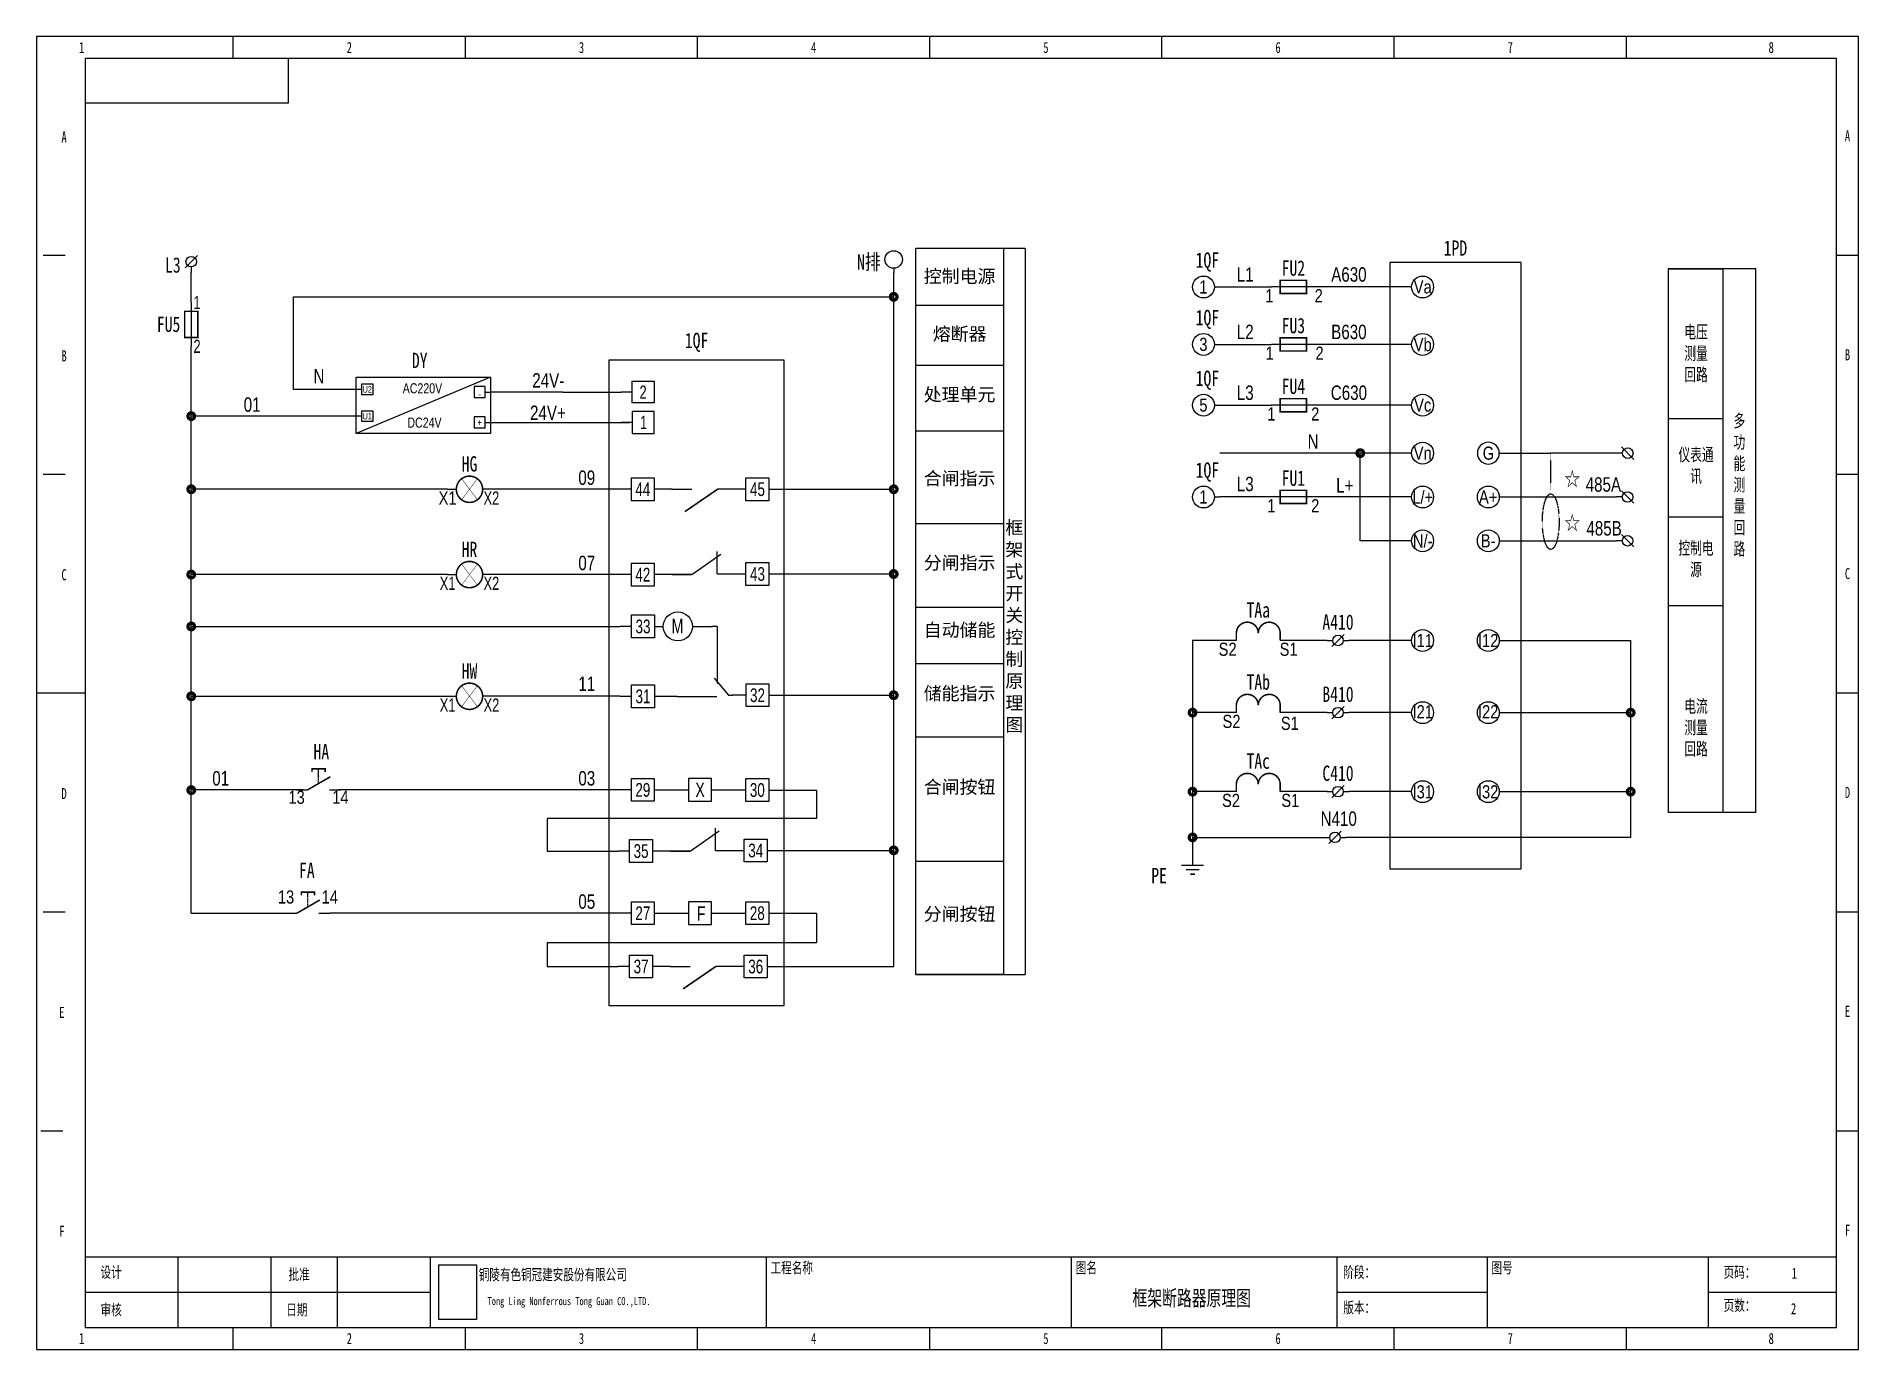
# Model space of a CAD drawing. Header units: millimetres. Extents: x 401220 to 2750366, y -101310 to 943175.
# Drawn here: x 1110437 to 1172018, y 68283 to 112675 of the extents above; entities that cross this region are included whole.
import ezdxf
from ezdxf.enums import TextEntityAlignment as Align

# ---------------------------------------------------------------- set-up
doc = ezdxf.new("R2010")
doc.units = ezdxf.units.MM
doc.linetypes.add('HIDDEN', pattern=[0.375, 0.25, -0.125])
for name, color, linetype in [('CONNECT', 3, 'Continuous'), ('DIM', 1, 'Continuous'), ('TEXT', 4, 'Continuous')]:
    doc.layers.add(name, color=color, linetype=linetype)
doc.styles.add('IDQSTYLE', font='NSimSun.ttf', dxfattribs={"width": 0.7})
doc.styles.add('LEAD', font='simsun.ttf', dxfattribs={"width": 0.8})
doc.styles.add('NERIN_ISOCP', font='simsun.ttf', dxfattribs={"width": 0.75})
doc.styles.add('ROMANS', font='仿宋_GB2312.ttf', dxfattribs={"width": 0.67})
doc.styles.get("Standard").update_dxf_attribs({"font": 'arial.ttf', "bigfont": 'hzdx.shx'})

msp = doc.modelspace()

# ---------------------------------------------------------------- texts
at = {"style": 'IDQSTYLE', "width": 0.7}
for s, p in [('1', (1111968.65903, 112002.73613)), ('2', (1121011.50563, 112002.73613)), ('3', (1128858.60393, 112002.73613)), ('4', (1136705.70222, 112002.73613)), ('5', (1144552.80051, 112002.73613)), ('6', (1152399.8988, 112002.73613)), ('7', (1160246.99709, 112002.73613)), ('8', (1169065.64089, 112002.73613)), ('A', (1111370.78488, 108975.99822)), ('A', (1171643.97318, 109013.36536)), ('B', (1111370.78488, 101577.30555)), ('B', (1171643.97318, 101614.67268)), ('C', (1111370.78488, 94178.61287)), ('C', (1171643.97318, 94215.98001)), ('D', (1111370.78488, 86779.9202)), ('D', (1171643.97318, 86817.28733)), ('E', (1111296.05061, 79381.22752)), ('E', (1171643.97318, 79418.59466)), ('F', (1111296.05061, 71982.53485)), ('F', (1171643.97318, 72019.90198)), ('1', (1111968.65903, 68357.92278)), ('2', (1121011.50563, 68357.92278)), ('3', (1128858.60393, 68357.92278)), ('4', (1136705.70222, 68357.92278)), ('5', (1144552.80051, 68357.92278)), ('6', (1152399.8988, 68357.92278)), ('7', (1160246.99709, 68357.92278)), ('8', (1169065.64089, 68357.92278))]:
    msp.add_text(s, height=374.41869, dxfattribs=at).set_placement(p, align=Align.BOTTOM_CENTER)
for s, p in [('设计', (1112603.90032, 70599.95086)), ('批准', (1118956.31322, 70525.21659)), ('工程名称', (1135248.38396, 70749.4194)), ('图名', (1145561.71315, 70749.4194)), ('阶段：', (1154604.55975, 70599.95086)), ('图号', (1159611.7558, 70749.4194)), ('页码：', (1167458.85409, 70599.95086)), ('审核', (1112603.90032, 69329.46828)), ('日期', (1118881.57895, 69329.46828)), ('版本：', (1154604.55975, 69404.20255)), ('页数：', (1167458.85409, 69478.93682))]:
    msp.add_text(s, height=374.41869, dxfattribs=at).set_placement(p, align=Align.BOTTOM_LEFT)
for s, height, p in [('铜陵有色铜冠建安股份有限公司', 374.4186899, (1125385.09143, 71005.68655)), ('Tong Ling Nonferrous Tong Guan CO.,LTD.', 269.5814567, (1125684.02851, 70055.10849))]:
    msp.add_text(s, height=height, dxfattribs=at).set_placement(p, align=Align.TOP_LEFT)
for s, p in [('1', (1169850.35071, 70674.68513)), ('2', (1169820.483, 69478.93682))]:
    msp.add_text(s, height=374.41869, dxfattribs=at).set_placement(p, align=Align.CENTER)
msp.add_text('框架断路器原理图', height=524.186166, dxfattribs=at).set_placement((1149481.73505, 70024.39236), align=Align.MIDDLE_CENTER)
at = {"color": 7, "char_height": 488.58163, "width": 517.5708088, "attachment_point": 1, "style": 'LEAD'}
for insert in [(1162076.07444, 97963.86289), (1162076.07444, 96482.98461)]:
    msp.add_mtext('☆\\P', dxfattribs=dict(at, insert=insert))
at = {"layer": 'CONNECT', "color": 7, "attachment_point": 5, "style": 'ROMANS'}
for s, insert, char_height, width in [('{\\W1;控制电源}', (1141635.67579, 104544.39679), 444.16512, 2928.6734246), ('{\\W1;熔断器}', (1141635.67579, 102593.16141), 444.16512, 2928.6734246), ('{\\fSimSun|b0|i0|c134|p2;电压}\\P{\\fSimSun|b0|i0|c134|p2;测量}\\P{\\fSimSun|b0|i0|c134|p2;回路}', (1166525.39269, 101941.43704), 433.060992, 2318.327907), ('{\\fSimSun|b0|i0|c134|p2;\\W1;处理单元}', (1141635.67579, 100545.34065), 444.16512, 2928.6734246), ('{\\fSimSun|b0|i0|c134|p2;多\\P功\\P能}\\P{\\fSimSun|b0|i0|c134|p2;测}\\P{\\fSimSun|b0|i0|c134|p2;量}\\P{\\fSimSun|b0|i0|c134|p2;回}\\P{\\fSimSun|b0|i0|c134|p2;路}', (1167991.20704, 97495.54794), 433.060992, 2472.3051486), ('{\\fSimSun|b0|i0|c134|p2;仪表通讯}', (1166525.39269, 98148.40581), 433.060992, 1342.1840175), ('{\\W1;合闸指示}', (1141635.67579, 97709.52887), 444.16512, 2928.6734246), ('{\\W1;\\P框\\P架\\P式\\P开\\P关\\P控\\P制\\P原\\P理\\P图}', (1143486.36379, 93082.46293), 444.16512, 995.4431656), ('{\\fSimSun|b0|i0|c134|p2;控制电源}', (1166525.39269, 94995.18524), 433.060992, 1342.1840175), ('{\\W1;分闸指示}', (1141635.67579, 94855.53306), 444.16512, 2928.6734246), ('{\\W1;自动储能}', (1141635.83895, 92586.20458), 444.16512, 2928.6734246), ('{\\W1;储能指示}', (1141635.83895, 90442.14143), 444.16512, 2928.6734246), ('电流\\P测量\\P回路', (1166525.39954, 89290.45444), 433.060992, 2318.327907), ('{\\W1;合闸按钮}', (1141635.83895, 87278.18006), 444.16512, 2928.6734246), ('{\\W1;分闸按钮}', (1141635.83895, 82982.66809), 444.16512, 2928.6734246)]:
    msp.add_mtext(s, dxfattribs=dict(at, insert=insert, char_height=char_height, width=width))
at = {"layer": 'DIM', "color": 7, "width": 0.75}
for s, height, p in [('L1', 488.581632, (1151289.91413, 104383.75456)), ('A630', 488.581632, (1154793.39941, 104383.75456)), ('L2', 488.581632, (1151289.91413, 102441.88491)), ('B630', 488.581632, (1154793.39941, 102441.88491)), ('N', 488.58163, (1119981.79103, 100945.43537)), ('24V-', 488.581632, (1127734.57671, 100802.54167)), ('01', 488.581632, (1117726.1577, 99985.48887)), ('AC220V', 342.007142, (1123482.21968, 100609.17627)), ('L3', 488.581632, (1151289.91413, 100387.12449)), ('C630', 488.581632, (1154793.39941, 100387.12449)), ('DC24V', 342.007142, (1123551.16524, 99448.98519)), ('24V+', 488.581632, (1127722.83224, 99707.96456)), ('N', 488.58163, (1153582.10814, 98735.51608)), ('09', 488.581632, (1129035.77149, 97514.51156)), ('L3', 488.581632, (1151289.91413, 97302.16345)), ('L+', 488.581632, (1154656.17192, 97254.6378)), ('485A', 488.581632, (1163392.99172, 97283.92093)), ('485B', 488.581632, (1163417.54031, 95803.04265)), ('07', 488.581632, (1129035.77149, 94630.99657)), ('11', 488.581632, (1129035.93466, 90545.43604)), ('01', 488.581632, (1116663.49143, 87351.86367)), ('03', 488.581632, (1129035.93466, 87351.86367)), ('05', 488.581632, (1129035.93466, 83184.83457))]:
    msp.add_text(s, height=height, dxfattribs=at).set_placement(p, align=Align.CENTER)
at = {"layer": 'DIM', "color": 7}
for s, height, width, p in [('1', 444.16512, 0.8, (1149875.99526, 104206.08851)), ('Va', 444.16512, 0.8, (1157288.22103, 104206.08848)), ('3', 444.16512, 0.8, (1149875.99526, 102264.21886)), ('Vb', 444.16512, 0.8, (1157288.22103, 102264.21883)), ('U2', 222.08256, 0.7, (1121617.10885, 100743.75564)), ('-', 222.08256, 0.7, (1125417.24928, 100577.19178)), ('2', 444.16512, 0.7, (1130940.17049, 100653.80357)), ('5', 444.16512, 0.8, (1149875.99526, 100209.45844)), ('Vc', 444.16512, 0.8, (1157288.22103, 100209.45841)), ('U1', 222.08256, 0.7, (1121617.10885, 99837.34784)), ('1', 444.16512, 0.7, (1130954.55932, 99627.15311)), ('+', 222.08256, 0.7, (1125417.24928, 99627.411)), ('Vn', 444.16512, 0.8, (1157288.22103, 98587.46101)), ('G', 444.16512, 0.8, (1159508.37817, 98587.46101)), ('44', 464.250226, 0.7, (1130930.3039, 97366.45652)), ('45', 464.250226, 0.7, (1134804.92456, 97366.45652)), ('1', 444.16512, 0.8, (1149875.99526, 97106.58276)), ('L/+', 444.16512, 0.8, (1157288.22103, 97106.58273)), ('A+', 444.16512, 0.8, (1159499.49486, 97106.25488)), ('N/-', 444.16512, 0.8, (1157288.22103, 95625.70445)), ('B-', 444.16512, 0.8, (1159499.49486, 95625.3766)), ('42', 464.250226, 0.7, (1130930.3039, 94482.76176)), ('43', 464.250226, 0.7, (1134804.92456, 94502.26148)), ('M', 493.67317, 0.7, (1132102.2156, 92742.53379)), ('33', 464.250226, 0.7, (1130936.51792, 92729.40178)), ('I11', 444.16512, 0.8, (1157288.22787, 92254.62403)), ('I12', 444.16512, 0.8, (1159499.50171, 92254.62406)), ('31', 464.250226, 0.7, (1130936.51792, 90365.94093)), ('32', 464.250226, 0.7, (1134805.83767, 90404.42208)), ('I21', 444.16512, 0.8, (1157288.22787, 89849.08611)), ('I22', 444.16512, 0.8, (1159499.50171, 89849.08614)), ('X', 493.67317, 0.7, (1132865.06705, 87205.13595)), ('29', 464.250226, 0.7, (1130930.46706, 87203.80863)), ('30', 464.250226, 0.7, (1134799.78682, 87199.53645)), ('I31', 444.16512, 0.8, (1157288.22787, 87138.91672)), ('I32', 444.16512, 0.8, (1159499.50171, 87138.91675)), ('35', 464.250226, 0.7, (1130871.61318, 85136.27286)), ('34', 464.250226, 0.7, (1134746.23384, 85155.77258)), ('27', 464.250226, 0.7, (1130930.0797, 83036.59975)), ('F', 493.67317, 0.7, (1132902.18516, 83024.21742)), ('28', 464.250226, 0.7, (1134799.0121, 83036.95934)), ('37', 464.250226, 0.7, (1130871.61318, 81233.05587)), ('36', 464.250226, 0.7, (1134746.23384, 81233.05587))]:
    msp.add_text(s, height=height, dxfattribs=dict(at, width=width)).set_placement(p, align=Align.MIDDLE)
for s, width, p in [('1', 0.8, (1152107.7255, 104132.06107)), ('2', 0.8, (1153772.75621, 104132.06099)), ('1', 0.8, (1152117.43526, 102190.19142)), ('2', 0.8, (1153801.88552, 102190.19134)), ('1', 0.8, (1152175.69211, 100135.431)), ('2', 0.8, (1153656.24251, 100135.43092)), ('X2', 0.7, (1125812.46164, 97292.42899)), ('X1', 0.8, (1124331.91124, 97292.42899)), ('1', 0.8, (1152175.69211, 97032.55531)), ('2', 0.8, (1153656.24251, 97032.55523)), ('X1', 0.7, (1124331.91124, 94408.91401)), ('X2', 0.7, (1125812.46164, 94408.91401)), ('S2', 0.8, (1150694.04481, 92180.7653)), ('S1', 0.8, (1152756.84494, 92180.59654)), ('X1', 0.7, (1124332.07432, 90293.74255)), ('X2', 0.7, (1125812.62472, 90293.74247)), ('S2', 0.8, (1150825.4631, 89741.44113)), ('S1', 0.8, (1152795.15096, 89677.67335)), ('13', 0.8, (1119229.38619, 87176.67193)), ('14', 0.8, (1120709.93659, 87176.67185)), ('S2', 0.8, (1150808.60674, 87070.0208)), ('S1', 0.8, (1152812.26967, 87070.0208)), ('13', 0.8, (1118871.33659, 83805.11853)), ('14', 0.8, (1120351.88699, 83805.11845))]:
    msp.add_text(s, height=444.16512, dxfattribs=dict(at, width=width)).set_placement(p, align=Align.TOP_CENTER)
at = {"layer": 'DIM', "color": 7, "width": 0.7}
for s, p in [('1', (1115742.79166, 103679.77084)), ('2', (1115742.79154, 102199.22044))]:
    msp.add_text(s, height=444.16512, dxfattribs=at).set_placement(p, align=Align.MIDDLE_LEFT)
at = {"layer": 'DIM', "color": 7, "width": 0.75}
msp.add_text('N410', height=488.581632, dxfattribs=at).set_placement((1155060.93937, 85986.35303), align=Align.RIGHT)
at = {"layer": 'DIM', "color": 7, "char_height": 518.19264, "style": 'NERIN_ISOCP'}
for s, insert, attachment_point in [('N排', (1138965.35924, 105025.4391), 6), ('1QF', (1150009.98507, 104724.28116), 8), ('1PD', (1158393.85794, 105261.05686), 8), ('L3', (1115311.32765, 104945.06102), 6), ('FU5', (1115298.62641, 102939.49564), 6), ('1QF', (1150009.98507, 102782.4115), 8), ('FU3', (1152915.96731, 102634.35654), 8), ('1QF', (1132747.28716, 102008.12807), 8), ('DY', (1123389.18016, 101462.49819), 8), ('1QF', (1150009.98507, 100727.65108), 8), ('FU4', (1152915.96731, 100579.59612), 8), ('HG', (1125072.18644, 97958.67668), 8), ('1QF', (1150009.98507, 97624.7754), 8), ('FU1', (1152915.96731, 97476.72043), 8), ('HR', (1125072.18644, 95075.16169), 8), ('TAa', (1151730.2965, 93019.57511), 8), ('HW', (1125072.34952, 90959.99023), 8), ('TAb', (1151730.2965, 90580.41969), 8), ('B410', (1154424.80475, 90170.77814), 8), ('HA', (1120066.25537, 88237.58003), 8), ('TAc', (1151730.2965, 87908.99937), 8), ('C410', (1154424.80475, 87499.35782), 8), ('FA', (1119575.77165, 84227.21279), 8), ('PE', (1148643.0609, 84308.62646), 6)]:
    msp.add_mtext(s, dxfattribs=dict(at, insert=insert, attachment_point=attachment_point))
at = {"layer": 'DIM', "color": 7, "char_height": 518.19264, "attachment_point": 8, "style": 'NERIN_ISOCP'}
for s, insert, width in [('FU2', (1152915.96731, 104576.2262), 1090.9262925), ('A410', (1154424.80475, 92609.93356), 2333.8216168)]:
    msp.add_mtext(s, dxfattribs=dict(at, insert=insert, width=width))

# ---------------------------------------------------------------- blocks, each defined once
blk = doc.blocks.new('SYMB2_M_PWF2')
at = {"color": 7}
for p, q in [((0.5, 0), (0, 0)), ((2.5, 0), (0.5, 0)), ((10, 0), (7.5, 0))]:
    blk.add_line(p, q, dxfattribs=at)
at = {"color": 7, "linetype": 'HIDDEN'}
blk.add_line((5, -1.44), (5, -4.8), dxfattribs=at)
at = {"color": 7, "linetype": 'Continuous', "const_width": 0.35}
blk.add_lwpolyline([(7.5, 0), (2.3, -3)], dxfattribs=at)
at = {"color": 7, "const_width": 0.35}
blk.add_lwpolyline([(6.5, -4.1), (6.5, -4.8), (3.5, -4.8), (3.5, -4.1)], dxfattribs=at)
blk = doc.blocks.new('SYMB2_M_PWF31')
at = {"color": 7}
for p, q in [((0, 0), (2, 0)), ((10, 0), (8, 0))]:
    blk.add_line(p, q, dxfattribs=at)
at = {"color": 7, "const_width": 0.35}
blk.add_lwpolyline([(2, 0, 1), (8, 0, 1), (2, 0, -0.185156)], format="xyb", dxfattribs=at)
at = {"color": 7, "const_width": 0.1}
for points in [[(6.8, 2.4), (3.2, -2.4)], [(3.2, 2.4), (6.8, -2.4)]]:
    blk.add_lwpolyline(points, dxfattribs=at)
blk = doc.blocks.new('SYMB2_M_PWF20')
at = {"color": 7}
blk.add_line((0, 0), (10, 0), dxfattribs=at)
at = {"color": 7, "const_width": 0.35}
blk.add_lwpolyline([(8, -1.5), (8, 1.5), (2, 1.5), (2, -1.5)], close=True, dxfattribs=at)
blk = doc.blocks.new('SYMB2_S_PWF22a')
for p, q in [((1.41, 3.91), (-1.41, 1.09)), ((0, 1.3), (0, 0))]:
    blk.add_line(p, q)
blk.add_circle((0, 2.5), 1.2)
blk = doc.blocks.new('SYMB2_S_PWF15')
blk.add_line((0, 1), (0, 0))
blk.add_circle((0, 3), 2)
blk = doc.blocks.new('SYMB2_M_PWF26')
at = {"color": 7, "const_width": 0.35}
for points in [[(0, 0), (0, 1.67, -1), (5, 1.67, -2.414214)], [(5, 1.67, -1), (10, 1.67), (10, 0)]]:
    blk.add_lwpolyline(points, format="xyb", dxfattribs=at)
blk = doc.blocks.new('SYMB2_S_PWF4')
at = {"color": 7}
for p, q in [((-5, -0.5), (-5, 0.5)), ((-4, -1.5), (-4, 1.5)), ((-3, -2.5), (-3, 2.5)), ((0, 0), (-3, 0))]:
    blk.add_line(p, q, dxfattribs=at)
at = {"color": 7, "const_width": 0.3}
for points in [[(-5, 0.5), (-5, -0.5)], [(-4, 1.5), (-4, -1.5)], [(-3, 2.5), (-3, -2.5)]]:
    blk.add_lwpolyline(points, dxfattribs=at)
blk = doc.blocks.new('SYMB2_S_PWF23a')
for p, q in [((0, -1.3), (0, 0)), ((1.41, -1.09), (-1.41, -3.91))]:
    blk.add_line(p, q)
blk.add_circle((0, -2.5), 1.2)
blk = doc.blocks.new('SYMB2_M_PWF87')
at = {"color": 7}
for p, q in [((0, 0), (1.3, 0)), ((3.7, 0), (5, 0))]:
    blk.add_line(p, q, dxfattribs=at)
for p, q in [((2.5, 0), (1.1, -1.4)), ((3.9, 1.4), (2.5, 0))]:
    blk.add_line(p, q)
blk.add_circle((2.5, 0), 1.2)
blk = doc.blocks.new('SYMB2_S_PWF13a')
blk.add_line((-1.25, 0), (0, 0))
blk.add_circle((-3.75, 0), 2.5)
blk = doc.blocks.new('SYMB2_S_PWF27')
blk.add_line((-5, 0), (0, 0))
blk.add_lwpolyline([(-15, 5), (-5, 5), (-5, -5), (-15, -5)], close=True)
blk = doc.blocks.new('SYMB2_S_PWF30')
at = {"xscale": 0.5000000000000007, "yscale": 0.5000000000000007, "zscale": 0.5000000000000007, "rotation": 179.9999969295298}
blk.add_blockref('SYMB2_S_PWF27', (0, 0), dxfattribs=at)

# ---------------------------------------------------------------- linework, layer by layer
at = {"ltscale": 4}
for p, q in [((1117087.95649, 111928.00187), (1117087.95649, 112675.34456)), ((1124935.05478, 111928.00187), (1124935.05478, 112675.34456)), ((1132782.15307, 111928.00187), (1132782.15307, 112675.34456)), ((1140629.25136, 111928.00187), (1140629.25136, 112675.34456)), ((1148476.34965, 111928.00187), (1148476.34965, 112675.34456)), ((1156323.44795, 111928.00187), (1156323.44795, 112675.34456)), ((1164170.54624, 111928.00187), (1164170.54624, 112675.34456)), ((1118956.31322, 110433.31648), (1118956.31322, 111928.00187)), ((1112080.76044, 110433.31648), (1118956.31322, 110433.31648)), ((1110660.80932, 105276.65189), (1111408.15201, 105276.65189)), ((1171270.30183, 105276.65189), (1172017.64453, 105276.65189)), ((1110660.80932, 97877.95921), (1111408.15201, 97877.95921)), ((1171270.30183, 97877.95921), (1172017.64453, 97877.95921)), ((1110436.60651, 90479.26654), (1112080.76044, 90479.26654)), ((1171270.30183, 90479.26654), (1172017.64453, 90479.26654)), ((1110660.80932, 83080.57386), (1111408.15201, 83080.57386)), ((1171270.30183, 83080.57386), (1172017.64453, 83080.57386)), ((1110586.07505, 75681.88119), (1111333.41774, 75681.88119)), ((1171270.30183, 75681.88119), (1172017.64453, 75681.88119)), ((1112080.76044, 71422.02783), (1171270.30183, 71422.02783)), ((1115219.59975, 71422.02783), (1115219.59975, 69030.53121)), ((1118358.43907, 71422.02783), (1118358.43907, 69030.53121)), ((1120600.46715, 71422.02783), (1120600.46715, 69030.53121)), ((1123739.30647, 71422.02783), (1123739.30647, 69030.53121)), ((1135098.91542, 71422.02783), (1135098.91542, 69030.53121)), ((1145412.24461, 71422.02783), (1145412.24461, 69030.53121)), ((1154380.35694, 71422.02783), (1154380.35694, 69030.53121)), ((1159462.28726, 71422.02783), (1159462.28726, 69030.53121)), ((1166935.71421, 71422.02783), (1166935.71421, 69030.53121)), ((1112080.76044, 70226.27952), (1123739.30647, 70226.27952)), ((1154380.35694, 70226.27952), (1159462.28726, 70226.27952)), ((1166935.71421, 70226.27952), (1171270.30183, 70226.27952)), ((1117087.95649, 68283.18851), (1117087.95649, 69030.53121)), ((1124935.05478, 68283.18851), (1124935.05478, 69030.53121)), ((1132782.15307, 68283.18851), (1132782.15307, 69030.53121)), ((1140629.25136, 68283.18851), (1140629.25136, 69030.53121)), ((1148476.34965, 68283.18851), (1148476.34965, 69030.53121)), ((1156323.44795, 68283.18851), (1156323.44795, 69030.53121)), ((1164170.54624, 68283.18851), (1164170.54624, 69030.53121))]:
    msp.add_line(p, q, dxfattribs=at)
for p, q in [((1119127.70185, 100743.84163), (1119127.70185, 103871.78813)), ((1119127.70185, 103871.78813), (1139409.52437, 103871.78813)), ((1125787.20154, 101152.64144), (1121246.97129, 99253.22649)), ((1121246.97129, 100743.84163), (1119127.70185, 100743.84163)), ((1128226.10907, 100653.97557), (1125787.20154, 100653.97557)), ((1128226.10907, 100653.97557), (1130200.26597, 100653.97557)), ((1125787.20154, 99627.497), (1130156.18292, 99627.325)), ((1160059.14292, 98587.46104), (1161614.81421, 98586.95839)), ((1133445.37875, 94502.21583), (1133445.37875, 95261.67841)), ((1132590.21967, 94482.94141), (1131921.89794, 94482.94141)), ((1131921.89795, 94482.94141), (1132577.64187, 94482.94144)), ((1133445.37875, 94502.21583), (1134411.97375, 94502.21573)), ((1133444.772, 92729.51174), (1133444.86477, 90801.52734)), ((1133338.0081, 90982.95545), (1133821.4866, 90404.42198)), ((1135573.14984, 87199.35663), (1136801.64362, 87199.35663)), ((1136801.64362, 87199.35663), (1136801.64362, 86235.44068)), ((1136801.64362, 86235.44068), (1127695.46477, 86235.44068)), ((1127695.46477, 86235.44068), (1127695.46477, 85136.27286)), ((1133386.68803, 85155.72693), (1133386.68803, 85915.18951)), ((1127695.46477, 85136.27286), (1130098.25016, 85136.45264)), ((1132531.52895, 85136.45251), (1131863.20722, 85136.45251)), ((1131863.20723, 85136.45251), (1132518.95114, 85136.45255)), ((1133386.68803, 85155.72693), (1134353.28303, 85155.72683)), ((1135572.76247, 83036.9593), (1136801.64362, 83036.9593)), ((1136801.64362, 83036.9593), (1136801.64362, 82032.91371)), ((1136801.64362, 82032.91371), (1127695.69696, 82032.91371)), ((1127695.69696, 82032.91371), (1127695.69696, 81233.05587)), ((1127695.69696, 81233.05587), (1130097.8628, 81233.05587)), ((1140155.44804, 80966.17666), (1143856.82525, 80966.22474)), ((1129786.20849, 79912.66913), (1135708.5828, 79912.66913))]:
    msp.add_line(p, q)
at = {"color": 7}
for p, q in [((1130156.18292, 99627.325), (1130482.97875, 99627.325)), ((1131910.32049, 97366.63616), (1132590.62751, 97366.6362)), ((1134417.3461, 97366.77006), (1133454.68843, 97366.77)), ((1132604.63523, 92729.5815), (1133002.4436, 92729.58148)), ((1133002.4436, 92729.58148), (1133273.25624, 92729.58148)), ((1133444.86477, 92729.5117), (1133260.55252, 92729.58148)), ((1132096.07681, 90366.12071), (1131323.78046, 90366.12064)), ((1132096.07681, 90366.12071), (1133431.20526, 90366.12071)), ((1133821.4866, 90404.42198), (1133956.89292, 90404.42198)), ((1134418.57513, 90404.24239), (1133944.1892, 90404.42198)), ((1131851.62976, 81233.23552), (1132531.93678, 81233.23555)), ((1134358.65538, 81233.36941), (1133395.9977, 81233.36935))]:
    msp.add_line(p, q, dxfattribs=at)
at = {"color": 7, "linetype": 'HIDDEN', "ltscale": 5}
msp.add_line((1161614.81421, 97351.70271), (1161614.81421, 98586.95839), dxfattribs=at)
at = {"ltscale": 2}
for p, q in [((1132588.48927, 94482.94141), (1133565.70783, 95171.3818)), ((1132529.79854, 85136.45251), (1133507.0171, 85824.89291))]:
    msp.add_line(p, q, dxfattribs=at)
at = {"ltscale": 4}
for points in [[(1110436.60651, 68283.18851), (1172017.64453, 68283.18851), (1172017.64453, 112675.34456), (1110436.60651, 112675.34456)], [(1112080.76044, 69030.53121), (1171270.30183, 69030.53121), (1171270.30183, 111928.00187), (1112080.76044, 111928.00187)]]:
    msp.add_lwpolyline(points, close=True, dxfattribs=at)
at = {"color": 7, "const_width": 222.08256}
for points in [[(1139354.00373, 103871.78813, 1), (1139465.04501, 103871.78813, 1)], [(1139354.00373, 103871.78813, 1), (1139465.04501, 103871.78813, 1)], [(1115613.2435, 99837.43383, 1), (1115724.28478, 99837.43383, 1)], [(1155122.37506, 98587.46104, 1), (1155233.41634, 98587.46104, 1)], [(1115613.2435, 97366.45652, 1), (1115724.28478, 97366.45652, 1)], [(1139354.16764, 97366.41059, 1), (1139465.20892, 97366.41059, 1)], [(1139354.16764, 97366.41059, 1), (1139465.20892, 97366.41059, 1)], [(1139354.16764, 97366.06668, 1), (1139465.20892, 97366.06668, 1)], [(1115613.2435, 94482.94153, 1), (1115724.28478, 94482.94153, 1)], [(1115613.2435, 94482.94153, 1), (1115724.28478, 94482.94153, 1)], [(1139354.16733, 94502.21555, 1), (1139465.20861, 94502.21555, 1)], [(1139354.16733, 94502.21555, 1), (1139465.20861, 94502.21555, 1)], [(1139354.16733, 94501.87164, 1), (1139465.20861, 94501.87164, 1)], [(1115613.40666, 92729.06566, 1), (1115724.44794, 92729.06566, 1)], [(1115613.40667, 90367.25408, 1), (1115724.44795, 90367.25408, 1)], [(1139354.16689, 90404.24228, 1), (1139465.20817, 90404.24228, 1)], [(1139354.16689, 90404.24228, 1), (1139465.20817, 90404.24228, 1)], [(1139354.16689, 90403.89837, 1), (1139465.20817, 90403.89837, 1)], [(1149454.30613, 89815.46865, 1), (1149565.34741, 89815.46865, 1)], [(1164259.84673, 89815.46865, 1), (1164370.88801, 89815.46865, 1)], [(1115613.2435, 87195.17068, 1), (1115724.28478, 87195.17068, 1)], [(1149454.30613, 87144.04832, 1), (1149565.34741, 87144.04832, 1)], [(1164259.84673, 87144.04832, 1), (1164370.88801, 87144.04832, 1)], [(1149454.30613, 85597.78248, 1), (1149565.34741, 85597.78248, 1)], [(1139354.16667, 85160.17863, 1), (1139465.20795, 85160.17863, 1)], [(1139354.16667, 85160.17863, 1), (1139465.20795, 85160.17863, 1)], [(1139354.16667, 85160.17863, 1), (1139465.20795, 85160.17863, 1)]]:
    msp.add_lwpolyline(points, format="xyb", close=True, dxfattribs=at)
for points in [[(1121246.97129, 101152.64144), (1125787.20154, 101152.64144), (1125787.20154, 99253.22649), (1121246.97129, 99253.22649)], [(1124031.71694, 71150.37054), (1125307.16829, 71150.37054), (1125307.16829, 69301.59651), (1124031.71694, 69301.59651)]]:
    msp.add_lwpolyline(points, close=True)
at = {"color": 7, "const_width": 54.16253}
for points in [[(1133454.68863, 97366.77), (1132350.40816, 96610.03323)], [(1133395.99791, 81233.36935), (1132291.71743, 80476.63259)]]:
    msp.add_lwpolyline(points, dxfattribs=at)
at = {"color": 7, "linetype": 'HIDDEN', "ltscale": 5}
msp.add_ellipse((1161614.81421, 96272.04847), major_axis=(0, 939.00195), ratio=0.3023258318, dxfattribs=at)
at = {"layer": 'CONNECT', "color": 7}
for p, q in [((1115668.76414, 103679.77084), (1115668.76414, 104692.31526)), ((1139409.52437, 84247.56484), (1139409.52437, 104692.31526)), ((1165585.38897, 104814.632), (1167435.78541, 104814.632)), ((1168546.62867, 104814.632), (1165585.38897, 104814.632)), ((1165585.38897, 104814.632), (1165585.38897, 88852.41625)), ((1167435.78541, 104814.632), (1167435.78541, 88852.41625)), ((1168546.62867, 88852.41625), (1168546.62867, 104814.632)), ((1150435.64331, 104206.08851), (1152175.69211, 104206.08851)), ((1156728.57298, 104206.08851), (1153656.24251, 104206.08851)), ((1165585.38897, 104287.9767), (1165585.38897, 88325.76095)), ((1167435.78541, 104287.9767), (1167435.78541, 88325.76095)), ((1168546.62867, 88325.76095), (1168546.62867, 104287.9767)), ((1165585.38897, 103794.99195), (1165585.38897, 87832.7762)), ((1167435.78541, 103794.99195), (1167435.78541, 87832.7762)), ((1168546.62867, 87832.7762), (1168546.62867, 103794.99195)), ((1165585.38897, 103268.33664), (1165585.38897, 87306.1209)), ((1165585.39581, 102926.68024), (1165585.39581, 86964.46449)), ((1167435.78541, 103268.33664), (1167435.78541, 87306.1209)), ((1167435.79225, 102926.68024), (1167435.79225, 86964.46449)), ((1168546.62867, 87306.1209), (1168546.62867, 103268.33664)), ((1168546.63552, 86964.46449), (1168546.63552, 102926.68024)), ((1150435.64331, 102264.21886), (1152175.69211, 102264.21886)), ((1156728.57298, 102264.21886), (1153656.24251, 102264.21886)), ((1165585.39581, 102400.02493), (1165585.39581, 86437.80918)), ((1167435.79225, 102400.02493), (1167435.79225, 86437.80918)), ((1168546.63552, 86437.80918), (1168546.63552, 102400.02493)), ((1115668.76414, 99330.95089), (1115668.76414, 102199.22044)), ((1115668.76411, 83036.77952), (1115668.76414, 100250.6641)), ((1121246.97129, 99837.43382), (1115668.76414, 99837.43383)), ((1150435.64331, 100209.45844), (1152175.69211, 100209.45844)), ((1156728.57298, 100209.45844), (1153656.24251, 100209.45844)), ((1167435.78541, 99751.95733), (1165585.38897, 99751.95733)), ((1156728.57298, 98587.46104), (1150435.64331, 98587.46104)), ((1155177.8957, 95625.70448), (1155177.8957, 98587.46104)), ((1163847.03676, 98586.95839), (1161614.81421, 98586.95839)), ((1124331.91124, 97366.45651), (1115668.76414, 97366.45652)), ((1128204.30148, 97366.45652), (1125812.46164, 97366.45651)), ((1130156.55352, 97366.45652), (1128204.30148, 97366.45652)), ((1135338.44594, 97366.41059), (1139409.68828, 97366.41059)), ((1156728.57298, 97106.58276), (1150435.64331, 97106.58276)), ((1160059.14292, 97106.25488), (1163840.5015, 97106.25488)), ((1167435.78541, 96422.31233), (1165585.38897, 96422.31233)), ((1156728.57298, 95625.70448), (1155177.8957, 95625.70448)), ((1160059.14292, 95625.3766), (1163840.5015, 95625.3766)), ((1124331.91124, 94482.94153), (1115668.76414, 94482.94153)), ((1128204.30148, 94482.94153), (1125812.46164, 94482.94153)), ((1130156.55352, 94482.94153), (1128204.30148, 94482.94153)), ((1135338.44564, 94502.21555), (1139409.68797, 94502.21555)), ((1167435.79225, 93420.42349), (1165585.39581, 93420.42349)), ((1115668.9273, 92729.58157), (1130156.71669, 92729.58157)), ((1150990.0213, 92254.62406), (1149509.82677, 92254.62406)), ((1149509.82677, 92254.62406), (1149509.82677, 86164.20419)), ((1154054.66715, 92254.62406), (1152470.5717, 92254.62406)), ((1156728.57982, 92254.62406), (1154794.94235, 92254.62406)), ((1160059.14976, 92254.62406), (1164315.36737, 92254.62406)), ((1164315.36737, 92254.62406), (1164315.36737, 86667.70402)), ((1149509.82677, 91184.70825), (1149509.82677, 85094.28838)), ((1164315.36737, 91184.70252), (1164315.36737, 85597.78248)), ((1115668.9273, 90367.76999), (1124332.07432, 90367.77007)), ((1130156.71669, 90367.76999), (1125812.62472, 90367.76999)), ((1135338.4452, 90404.24228), (1139409.68753, 90404.24228)), ((1150990.0213, 89815.46865), (1149509.82677, 89815.46865)), ((1154054.66715, 89815.46865), (1152470.5717, 89815.46865)), ((1156728.57982, 89815.46865), (1154794.94235, 89815.46865)), ((1160059.14976, 89815.46865), (1164315.36737, 89815.46865)), ((1118425.53681, 87204.01607), (1115668.76414, 87204.01599)), ((1118587.70199, 87204.00844), (1116201.23008, 87204.00836)), ((1119453.71062, 87203.92676), (1118506.85645, 87204.01606)), ((1121594.42851, 87203.92676), (1120647.57434, 87204.01606)), ((1122846.06658, 87203.80871), (1121438.36982, 87203.88245)), ((1124329.04673, 87203.80871), (1122130.55449, 87204.01606)), ((1130178.02251, 87203.80863), (1122219.28355, 87204.00769)), ((1128204.46464, 87203.80863), (1125809.59713, 87203.80863)), ((1130156.71669, 87203.80863), (1128204.46464, 87203.80863)), ((1150990.0213, 87144.04832), (1149509.82677, 87144.04832)), ((1154054.66715, 87144.04832), (1152470.5717, 87144.04832)), ((1156728.57982, 87144.04832), (1154794.94235, 87144.04832)), ((1160059.14976, 87144.04832), (1164315.36737, 87144.04832)), ((1139409.68753, 81233.00992), (1139409.68753, 86481.59695)), ((1168546.63552, 86437.80918), (1165585.39581, 86437.80918)), ((1167435.79909, 86437.80918), (1165585.40266, 86437.80918)), ((1149509.82677, 85597.78248), (1153952.50917, 85597.78248)), ((1164315.36737, 85597.78248), (1154692.78437, 85597.78248)), ((1135338.81558, 85160.17863), (1139409.68731, 85160.17863)), ((1115668.92719, 83036.77952), (1115668.92731, 84188.26603)), ((1115668.9273, 83036.77952), (1118871.33659, 83036.7796)), ((1128204.46464, 83036.77953), (1120351.88699, 83036.77953)), ((1130156.71669, 83036.77953), (1128204.46464, 83036.77953)), ((1135338.0744, 81233.00992), (1139409.68734, 81233.00992))]:
    msp.add_line(p, q, dxfattribs=at)
at = {"layer": 'TEXT', "color": 7}
for p, q in [((1143856.50139, 105506.75455), (1140155.12539, 105506.75455)), ((1143856.50139, 105506.75455), (1140155.12539, 105506.75455)), ((1140155.44804, 80966.17666), (1140155.12539, 105506.75455)), ((1140155.43379, 80966.17666), (1140155.12539, 105506.75455)), ((1143116.22619, 105506.75455), (1143116.22619, 80966.17666)), ((1143116.91509, 105506.75455), (1143116.91509, 80966.17666)), ((1143856.50139, 105506.75455), (1143857.13365, 80966.22474)), ((1143857.13365, 105506.75455), (1143857.13365, 80966.22474)), ((1143116.22619, 103582.03903), (1140155.12539, 103582.03903)), ((1143116.22619, 103582.03903), (1140155.12539, 103582.03903)), ((1135708.41963, 101730.66316), (1129786.04532, 101730.66316)), ((1143116.22619, 101546.53691), (1140155.12539, 101546.53691)), ((1143116.22619, 101546.53691), (1140155.12539, 101546.53691)), ((1143116.22619, 101546.53691), (1140155.12539, 101546.53691)), ((1143116.22619, 101546.53691), (1140155.12539, 101546.53691)), ((1143116.22619, 99327.19384), (1140155.12539, 99327.19384)), ((1143116.22619, 99327.19384), (1140155.12539, 99327.19384)), ((1131921.89816, 97366.63616), (1131317.56644, 97366.63623)), ((1143116.22619, 96201.27892), (1140155.12539, 96201.27892)), ((1143116.22619, 96201.27892), (1140155.12539, 96201.27892)), ((1143116.22619, 96201.27892), (1140155.12539, 96201.27892)), ((1143116.22619, 96201.27892), (1140155.12539, 96201.27892)), ((1131921.89794, 94482.94141), (1131317.56623, 94482.94147)), ((1143116.38935, 93374.08516), (1140155.28855, 93374.08516)), ((1131323.78046, 92729.5815), (1131623.17987, 92729.5815)), ((1143116.22619, 91462.59891), (1140155.12539, 91462.59891)), ((1143116.22619, 88989.4908), (1140155.12539, 88989.4908)), ((1143116.22619, 88989.4908), (1140155.12539, 88989.4908)), ((1131317.72961, 87204.16756), (1132475.78173, 87204.03182)), ((1133249.53211, 87203.94392), (1134412.91163, 87203.80819)), ((1131863.20722, 85136.45251), (1131258.87551, 85136.45257)), ((1143116.22619, 84781.84555), (1140155.12539, 84781.84555)), ((1131317.34224, 83036.77946), (1132475.00701, 83036.64373)), ((1133248.75739, 83036.91538), (1134412.52427, 83036.77965)), ((1131863.20744, 81233.23551), (1131258.87572, 81233.23558)), ((1143116.54884, 80966.17666), (1140155.44804, 80966.17666))]:
    msp.add_line(p, q, dxfattribs=at)
at = {"layer": 'TEXT', "color": 7, "ltscale": 5}
for p, q in [((1135708.41963, 101730.66316), (1129786.04532, 101730.66316)), ((1135708.41963, 101730.66316), (1129786.04532, 101730.66316)), ((1129786.04532, 101730.66316), (1129786.20849, 79912.66913)), ((1129786.20849, 101730.66316), (1129786.20849, 80003.88746)), ((1135708.5828, 79912.66913), (1135708.41963, 101730.66316)), ((1135708.5828, 80003.88746), (1135708.41963, 101730.66316))]:
    msp.add_line(p, q, dxfattribs=at)
msp.add_lwpolyline([(1156173.36658, 84535.64086), (1160614.34932, 84535.64086), (1160614.34932, 105036.2873), (1156173.36658, 105036.2873), (1156173.36658, 84535.64086)], dxfattribs=at)
at = {"layer": 'TEXT', "color": 7}
for points in [[(1132475.78173, 86817.06873), (1133249.53211, 86817.06873), (1133249.53211, 87590.81911), (1132475.78173, 87590.81911)], [(1132475.00701, 82649.68064), (1133248.75739, 82649.68064), (1133248.75739, 83423.43101), (1132475.00701, 83423.43101)]]:
    msp.add_lwpolyline(points, close=True, dxfattribs=at)
msp.add_circle((1132113.90755, 92729.5815), 490.72768, dxfattribs=at)

# ---------------------------------------------------------------- block references
at = {"color": 7, "xscale": 148.0550399978455, "yscale": 148.0550399978455, "zscale": 148.0550399978455}
for name, p in [('SYMB2_S_PWF22a', (1115668.76414, 104692.31526)), ('SYMB2_S_PWF13a', (1150435.64331, 104206.08851)), ('SYMB2_S_PWF13a', (1150435.64331, 102264.21886)), ('SYMB2_S_PWF13a', (1150435.64331, 100209.45844)), ('SYMB2_S_PWF13a', (1150435.64331, 97106.58276)), ('SYMB2_S_PWF13a', (1160059.14292, 97106.25488)), ('SYMB2_S_PWF13a', (1160059.14292, 95625.3766)), ('SYMB2_M_PWF26', (1150990.0213, 92254.62406)), ('SYMB2_M_PWF87', (1154054.66715, 92254.62406)), ('SYMB2_S_PWF13a', (1160059.14976, 92254.62406)), ('SYMB2_M_PWF26', (1150990.0213, 89815.46865)), ('SYMB2_M_PWF87', (1154054.66715, 89815.46865)), ('SYMB2_S_PWF13a', (1160059.14976, 89815.46865)), ('SYMB2_M_PWF26', (1150990.0213, 87144.04832)), ('SYMB2_S_PWF13a', (1160059.14976, 87144.04832)), ('SYMB2_M_PWF87', (1154054.66715, 87144.04832))]:
    msp.add_blockref(name, p, dxfattribs=at)
at = {"color": 7}
for name, p, xscale, yscale, zscale, rotation in [('SYMB2_M_PWF20', (1153656.24251, 104206.08851), 148.0550399978457, 148.0550399978457, 148.0550399978457, 179.9999969264097), ('SYMB2_S_PWF13a', (1156728.57298, 104206.08851), 148.0550399978457, 148.0550399978457, 148.0550399978457, 179.9999969264097), ('SYMB2_M_PWF20', (1153656.24251, 102264.21886), 148.0550399978457, 148.0550399978457, 148.0550399978457, 179.9999969264097), ('SYMB2_S_PWF13a', (1156728.57298, 102264.21886), 148.0550399978457, 148.0550399978457, 148.0550399978457, 179.9999969264097), ('SYMB2_M_PWF20', (1153656.24251, 100209.45844), 148.0550399978457, 148.0550399978457, 148.0550399978457, 179.9999969264097), ('SYMB2_S_PWF13a', (1156728.57298, 100209.45844), 148.0550399978457, 148.0550399978457, 148.0550399978457, 179.9999969264097), ('SYMB2_S_PWF13a', (1156728.57298, 98587.46104), 148.0550399978457, 148.0550399978457, 148.0550399978457, 179.9999969264097), ('SYMB2_S_PWF13a', (1160059.14292, 98587.46104), -148.0550399978457, 148.0550399998654, 148.0550400000001, 180.0000030735903), ('SYMB2_S_PWF23a', (1163847.03676, 98586.95839), 148.0550399998654, 148.0550399998654, 148.0550399998654, 89.99999846379107), ('SYMB2_M_PWF20', (1153656.24251, 97106.58275), 148.0550399978457, 148.0550399978457, 148.0550399978457, 179.9999969264097), ('SYMB2_S_PWF13a', (1156728.57298, 97106.58276), 148.0550399978457, 148.0550399978457, 148.0550399978457, 179.9999969264097), ('SYMB2_S_PWF23a', (1163840.5015, 97106.25488), 148.0550399998654, 148.0550399998654, 148.0550399998654, 89.99999846379107), ('SYMB2_S_PWF13a', (1156728.57298, 95625.70448), 148.0550399978457, 148.0550399978457, 148.0550399978457, 179.9999969264097), ('SYMB2_S_PWF23a', (1163840.5015, 95625.3766), 148.0550399998654, 148.0550399998654, 148.0550399998654, 89.99999846379107), ('SYMB2_S_PWF13a', (1156728.57982, 92254.62406), 148.0550399978457, 148.0550399978457, 148.0550399978457, 179.9999969264097), ('SYMB2_S_PWF13a', (1156728.57982, 89815.46865), 148.0550399978457, 148.0550399978457, 148.0550399978457, 179.9999969264097), ('SYMB2_S_PWF13a', (1156728.57982, 87144.04832), 148.0550399978457, 148.0550399978457, 148.0550399978457, 179.9999969264097), ('SYMB2_S_PWF4', (1149509.82677, 85094.28838), 148.0550399998654, 148.0550399998654, 148.0550399998654, 89.99999846379107)]:
    msp.add_blockref(name, p, dxfattribs=dict(at, xscale=xscale, yscale=yscale, zscale=zscale, rotation=rotation))
at = {"layer": 'TEXT', "color": 7}
for name, p, xscale, yscale, zscale in [('SYMB2_S_PWF15', (1139409.52437, 104692.31526), 148.0550399978455, 148.0550399978455, 148.0550399978455), ('SYMB2_S_PWF30', (1130199.89537, 100653.80357), 148.0550399978455, 148.0550399978455, 148.0550399978455), ('SYMB2_S_PWF30', (1121246.97129, 100743.75564), 74.02751999892274, 74.02751999892274, 74.02751999892274), ('SYMB2_S_PWF30', (1125787.38684, 100653.88957), -74.02751999892274, 74.0275199999327, 74.02752000000004), ('SYMB2_S_PWF30', (1121246.97129, 99837.34784), 74.02751999892274, 74.02751999892274, 74.02751999892274), ('SYMB2_S_PWF30', (1125787.38684, 99627.411), -74.02751999892274, 74.0275199999327, 74.02752000000004), ('SYMB2_M_PWF31', (1124331.91124, 97366.45651), 148.0550399978455, 148.0550399978455, 148.0550399978455), ('SYMB2_S_PWF30', (1130156.55352, 97366.45652), 154.750075197748, 154.750075197748, 154.750075197748), ('SYMB2_M_PWF31', (1124331.91124, 94482.94153), 148.0550399978455, 148.0550399978455, 148.0550399978455), ('SYMB2_S_PWF30', (1130156.55352, 94482.76176), 154.750075197748, 154.750075197748, 154.750075197748), ('SYMB2_S_PWF30', (1130162.76754, 92729.40178), 154.750075197748, 154.750075197748, 154.750075197748), ('SYMB2_S_PWF30', (1130162.76754, 90365.94093), 154.750075197748, 154.750075197748, 154.750075197748), ('SYMB2_S_PWF30', (1130156.71669, 87203.80863), 154.750075197748, 154.750075197748, 154.750075197748), ('SYMB2_M_PWF87', (1153952.50917, 85597.78248), 148.0550399978455, 148.0550399978455, 148.0550399978455), ('SYMB2_S_PWF30', (1130097.8628, 85136.27286), 154.750075197748, 154.750075197748, 154.750075197748), ('SYMB2_S_PWF30', (1130156.32932, 83036.59975), 154.750075197748, 154.750075197748, 154.750075197748), ('SYMB2_S_PWF30', (1130097.8628, 81233.05587), 154.750075197748, 154.750075197748, 154.750075197748)]:
    msp.add_blockref(name, p, dxfattribs=dict(at, xscale=xscale, yscale=yscale, zscale=zscale))
for name, p, xscale, yscale, zscale, rotation in [('SYMB2_M_PWF20', (1115668.76414, 103679.77084), 148.0550399998659, 148.0550399998659, 148.0550399998659, 269.9999952183673), ('SYMB2_S_PWF30', (1130199.89542, 99627.15307), -148.0550399978457, 148.0550399998654, 148.0550400000001, 180.0000030736034), ('SYMB2_S_PWF30', (1135572.98667, 97366.59035), 154.7500751977482, 154.7500751977482, 154.7500751977482, 179.9999969264097), ('SYMB2_S_PWF30', (1135572.98667, 94502.39532), 154.7500751977482, 154.7500751977482, 154.7500751977482, 179.9999969264097), ('SYMB2_M_PWF31', (1125812.62472, 90367.76999), 148.0550399978457, 148.0550399978457, 148.0550399978457, 179.9999969264097), ('SYMB2_S_PWF30', (1135579.58805, 90404.42204), 154.7500751977482, 154.7500751977482, 154.7500751977482, 179.9999969264097), ('SYMB2_M_PWF2', (1120709.93594, 87204.01018), 148.0550399978457, 148.0550399978457, 148.0550399978457, 179.9999969264097), ('SYMB2_S_PWF30', (1135573.5372, 87199.53641), 154.7500751977482, 154.7500751977482, 154.7500751977482, 179.9999969264097), ('SYMB2_S_PWF30', (1135514.29595, 85155.90642), 154.7500751977482, 154.7500751977482, 154.7500751977482, 179.9999969264097), ('SYMB2_M_PWF2', (1120351.88699, 83036.77953), 148.0550399978457, 148.0550399978457, 148.0550399978457, 179.9999969264097), ('SYMB2_S_PWF30', (1135572.76247, 83036.9593), 154.7500751977482, 154.7500751977482, 154.7500751977482, 179.9999969264097), ('SYMB2_S_PWF30', (1135514.29595, 81233.1897), 154.7500751977482, 154.7500751977482, 154.7500751977482, 179.9999969264097)]:
    msp.add_blockref(name, p, dxfattribs=dict(at, xscale=xscale, yscale=yscale, zscale=zscale, rotation=rotation))

msp.set_redraw_order([(e.dxf.handle, doc.entitydb.next_handle()) for e in msp.query("TEXT MTEXT ATTDEF DIMENSION ARC_DIMENSION")])  # texts and dimensions are drawn at this point

doc.saveas('drawing.dxf')
